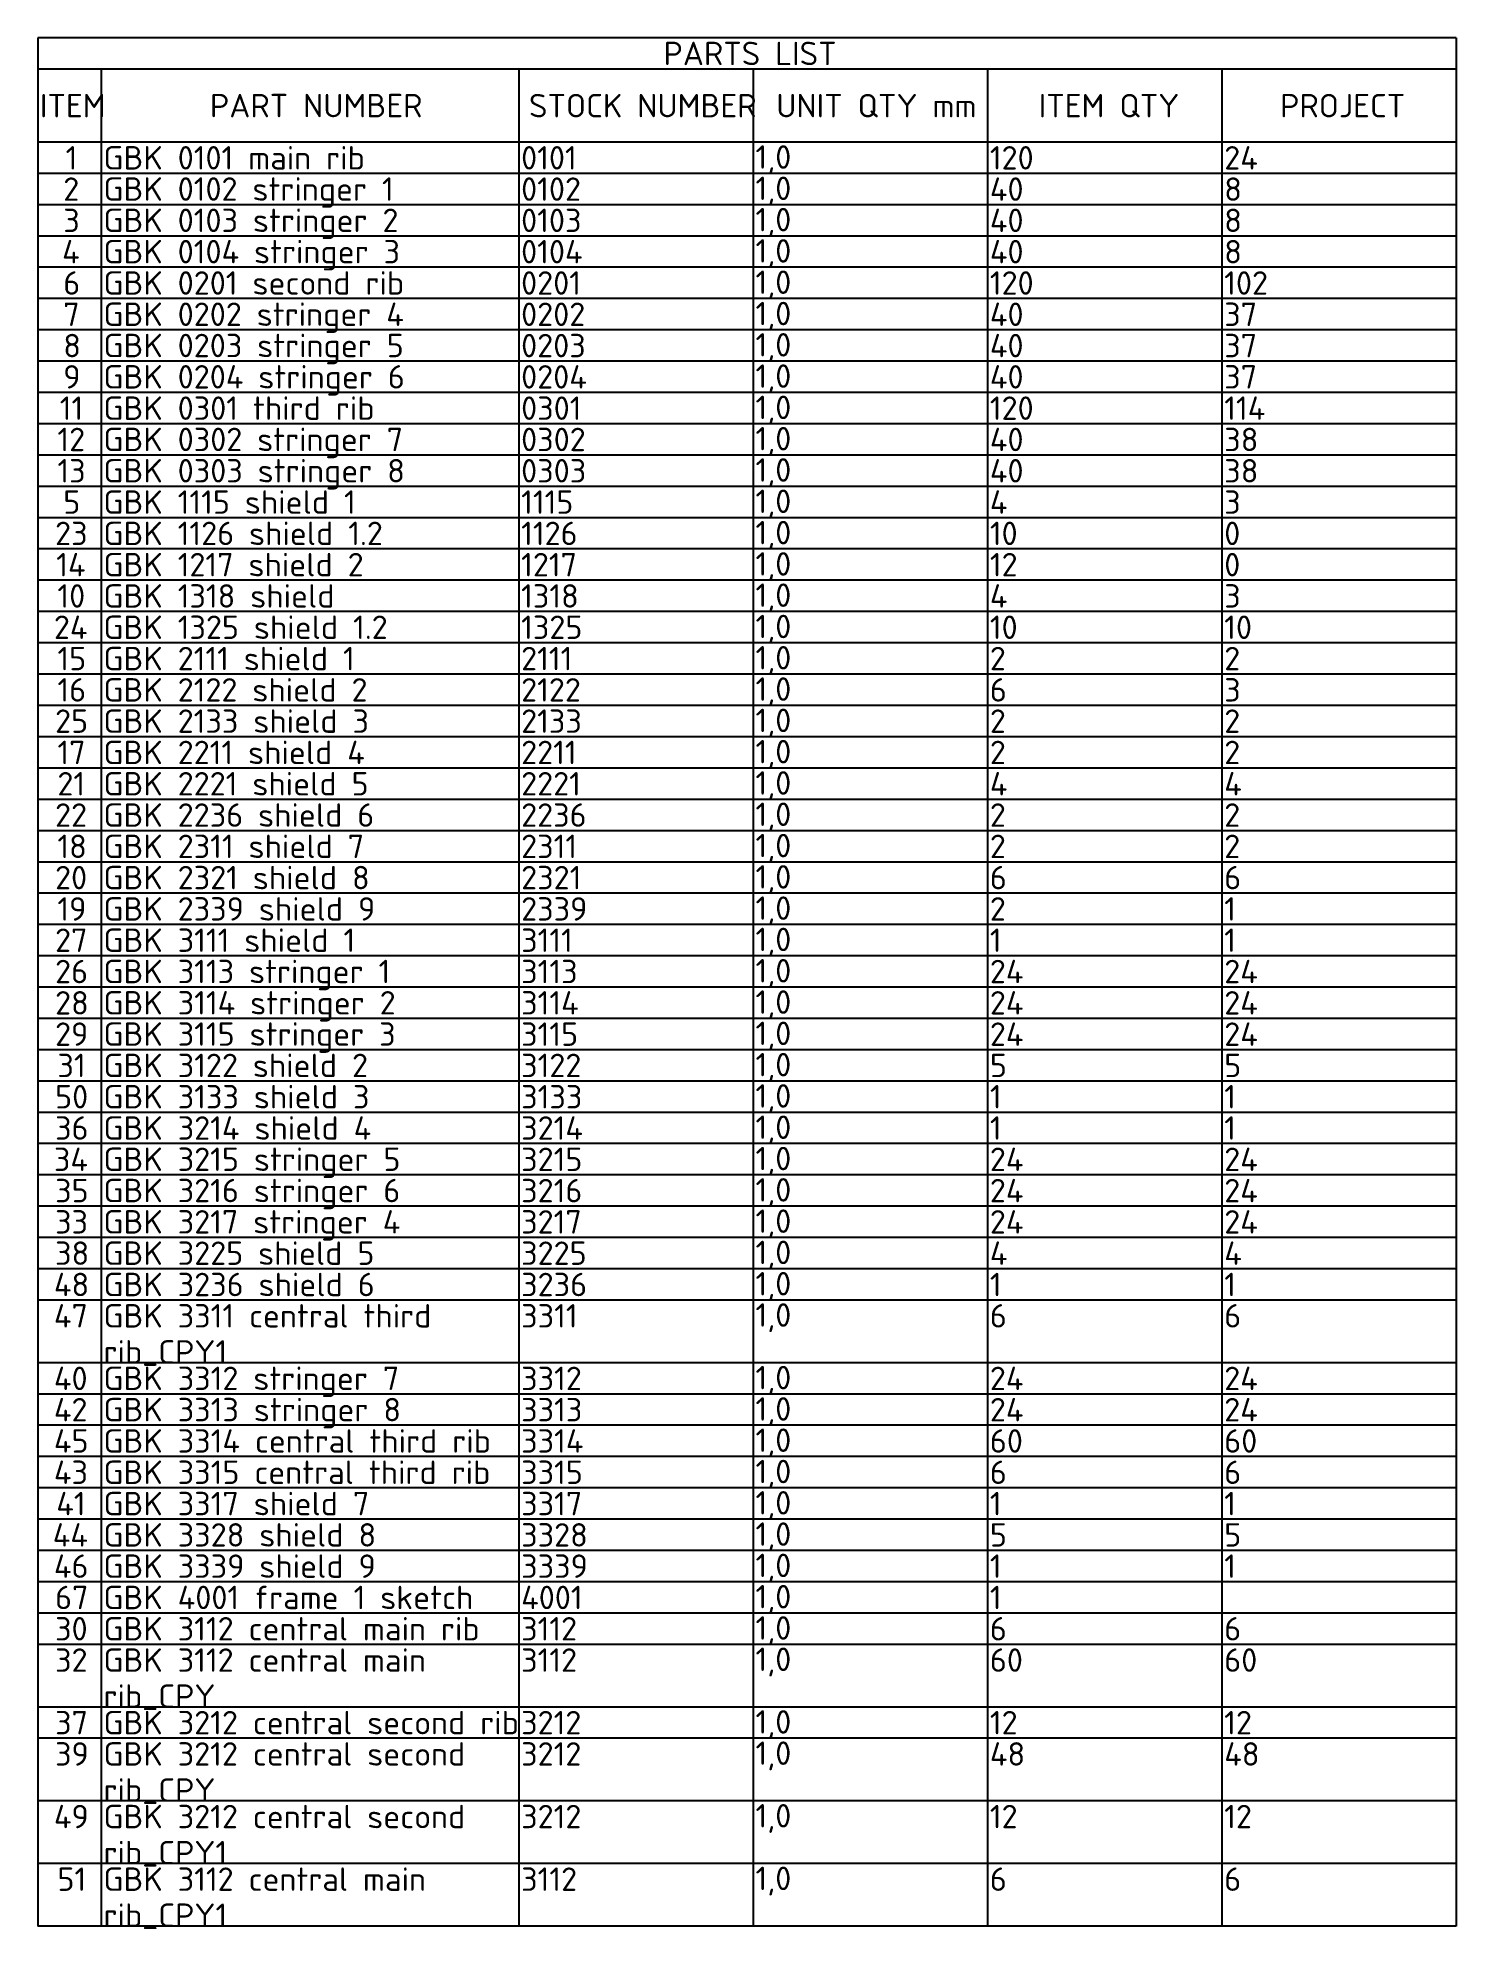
# Model space of a CAD drawing. Header units: millimetres. Extents: x 455 to 16223, y -36532 to 11320.
# Drawn here: x 13197 to 16223, y 254 to 4290 of the extents above; entities that cross this region are included whole.
import ezdxf

# ---------------------------------------------------------------- set-up
doc = ezdxf.new("R2010")
doc.units = ezdxf.units.MM
doc.layers.add('Обозначение (ISO)', color=7, linetype='Continuous', lineweight=25)
doc.styles.add('Laser Note Text (DIN)', font='isocpeur.ttf')

# ---------------------------------------------------------------- blocks, each defined once
blk = doc.blocks.new('PARTS LIST2')
at = {"layer": 'Обозначение (ISO)'}
for p, q in [((16222.6, 4289.9), (13196.7, 4289.9)), ((13196.7, 4289.9), (13196.7, 4223.1)), ((16222.6, 4289.9), (16222.6, 4223.1)), ((16222.6, 4223.1), (13196.7, 4223.1)), ((13196.7, 4223.1), (13196.7, 4067.3)), ((13331.7, 4223.1), (13331.7, 4067.3)), ((14222.6, 4223.1), (14222.6, 4067.3)), ((14722.6, 4223.1), (14722.6, 4067.3)), ((15222.6, 4223.1), (15222.6, 4067.3)), ((15722.6, 4223.1), (15722.6, 4067.3)), ((16222.6, 4223.1), (16222.6, 4067.3)), ((16222.6, 4067.3), (13196.7, 4067.3)), ((13196.7, 4067.3), (13196.7, 260.8)), ((13331.7, 4067.3), (13331.7, 260.8)), ((14222.6, 4067.3), (14222.6, 260.8)), ((14722.6, 4067.3), (14722.6, 260.8)), ((15222.6, 4067.3), (15222.6, 260.8)), ((15722.6, 4067.3), (15722.6, 260.8)), ((16222.6, 4067.3), (16222.6, 260.8)), ((16222.6, 4000.5), (13196.7, 4000.5)), ((16222.6, 3933.8), (13196.7, 3933.8)), ((16222.6, 3867), (13196.7, 3867)), ((16222.6, 3800.2), (13196.7, 3800.2)), ((16222.6, 3733.4), (13196.7, 3733.4)), ((16222.6, 3666.6), (13196.7, 3666.6)), ((16222.6, 3599.8), (13196.7, 3599.8)), ((16222.6, 3533.1), (13196.7, 3533.1)), ((16222.6, 3466.3), (13196.7, 3466.3)), ((16222.6, 3399.5), (13196.7, 3399.5)), ((16222.6, 3332.7), (13196.7, 3332.7)), ((16222.6, 3265.9), (13196.7, 3265.9)), ((16222.6, 3199.2), (13196.7, 3199.2)), ((16222.6, 3132.4), (13196.7, 3132.4)), ((16222.6, 3065.6), (13196.7, 3065.6)), ((16222.6, 2998.8), (13196.7, 2998.8)), ((16222.6, 2932), (13196.7, 2932)), ((16222.6, 2865.3), (13196.7, 2865.3)), ((16222.6, 2798.5), (13196.7, 2798.5)), ((16222.6, 2731.7), (13196.7, 2731.7)), ((16222.6, 2664.9), (13196.7, 2664.9)), ((16222.6, 2598.1), (13196.7, 2598.1)), ((16222.6, 2531.3), (13196.7, 2531.3)), ((16222.6, 2464.6), (13196.7, 2464.6)), ((16222.6, 2397.8), (13196.7, 2397.8)), ((16222.6, 2331), (13196.7, 2331)), ((16222.6, 2264.2), (13196.7, 2264.2)), ((16222.6, 2197.4), (13196.7, 2197.4)), ((16222.6, 2130.7), (13196.7, 2130.7)), ((16222.6, 2063.9), (13196.7, 2063.9)), ((16222.6, 1997.1), (13196.7, 1997.1)), ((16222.6, 1930.3), (13196.7, 1930.3)), ((16222.6, 1863.5), (13196.7, 1863.5)), ((16222.6, 1796.7), (13196.7, 1796.7)), ((16222.6, 1730), (13196.7, 1730)), ((16222.6, 1663.2), (13196.7, 1663.2)), ((16222.6, 1596.4), (13196.7, 1596.4)), ((16222.6, 1462.8), (13196.7, 1462.8)), ((16222.6, 1396.1), (13196.7, 1396.1)), ((16222.6, 1329.3), (13196.7, 1329.3)), ((16222.6, 1262.5), (13196.7, 1262.5)), ((16222.6, 1195.7), (13196.7, 1195.7)), ((16222.6, 1128.9), (13196.7, 1128.9)), ((16222.6, 1062.2), (13196.7, 1062.2)), ((16222.6, 995.4), (13196.7, 995.4)), ((16222.6, 928.6), (13196.7, 928.6)), ((16222.6, 861.8), (13196.7, 861.8)), ((16222.6, 728.2), (13196.7, 728.2)), ((16222.6, 661.5), (13196.7, 661.5)), ((16222.6, 527.9), (13196.7, 527.9)), ((16222.6, 394.3), (13196.7, 394.3)), ((16222.6, 260.8), (13196.7, 260.8))]:
    blk.add_line(p, q, dxfattribs=at)
at = {"layer": 'Обозначение (ISO)', "char_height": 50, "attachment_point": 7, "style": 'Laser Note Text (DIN)'}
for s, insert in [('PARTS LIST', (14531.6, 4231.5)), ('ITEM', (13201.1, 4120.2)), ('PART NUMBER', (13564, 4120.2)), ('STOCK NUMBER', (14244.5, 4120.2)), ('UNIT QTY mm', (14772, 4120.2)), ('ITEM QTY', (15332, 4120.2)), ('PROJECT', (15847, 4120.2)), ('1', (13256, 4008.9)), ('GBK 0101 main rib', (13336.9, 4008.9)), ('0101', (14227.8, 4008.9)), ('1,0', (14727.8, 3998.9)), ('120', (15227.8, 4008.9)), ('24', (15727.8, 4008.9)), ('2', (13251, 3942.1)), ('GBK 0102 stringer 1', (13336.9, 3927.2)), ('0102', (14227.8, 3942.1)), ('1,0', (14727.8, 3932.1)), ('40', (15227.8, 3942.1)), ('8', (15727.8, 3942.1)), ('3', (13251, 3875.4)), ('GBK 0103 stringer 2', (13336.9, 3860.4)), ('0103', (14227.8, 3875.4)), ('1,0', (14727.8, 3865.3)), ('40', (15227.8, 3875.4)), ('8', (15727.8, 3875.4)), ('4', (13248.5, 3808.6)), ('GBK 0104 stringer 3', (13336.9, 3793.6)), ('0104', (14227.8, 3808.6)), ('1,0', (14727.8, 3798.6)), ('40', (15227.8, 3808.6)), ('8', (15727.8, 3808.6)), ('6', (13251, 3741.8)), ('GBK 0201 second rib', (13336.9, 3741.8)), ('0201', (14227.8, 3741.8)), ('1,0', (14727.8, 3731.8)), ('120', (15227.8, 3741.8)), ('102', (15727.8, 3741.8)), ('7', (13251, 3675)), ('GBK 0202 stringer 4', (13336.9, 3660)), ('0202', (14227.8, 3675)), ('1,0', (14727.8, 3665)), ('40', (15227.8, 3675)), ('37', (15727.8, 3675)), ('8', (13251, 3608.2)), ('GBK 0203 stringer 5', (13336.9, 3593.3)), ('0203', (14227.8, 3608.2)), ('1,0', (14727.8, 3598.2)), ('40', (15227.8, 3608.2)), ('37', (15727.8, 3608.2)), ('1,0', (14727.8, 3531.4)), ('9', (13251, 3541.5)), ('GBK 0204 stringer 6', (13336.9, 3526.5)), ('0204', (14227.8, 3541.5)), ('40', (15227.8, 3541.5)), ('37', (15727.8, 3541.5)), ('11', (13243.5, 3474.7)), ('GBK 0301 third rib', (13336.9, 3474.7)), ('0301', (14227.8, 3474.7)), ('1,0', (14727.8, 3464.7)), ('120', (15227.8, 3474.7)), ('114', (15727.8, 3474.7)), ('12', (13238.5, 3407.9)), ('GBK 0302 stringer 7', (13336.9, 3392.9)), ('0302', (14227.8, 3407.9)), ('1,0', (14727.8, 3397.9)), ('40', (15227.8, 3407.9)), ('38', (15727.8, 3407.9)), ('13', (13238.5, 3341.1)), ('GBK 0303 stringer 8', (13336.9, 3326.1)), ('0303', (14227.8, 3341.1)), ('1,0', (14727.8, 3331.1)), ('40', (15227.8, 3341.1)), ('38', (15727.8, 3341.1)), ('5', (13251, 3274.3)), ('GBK 1115 shield 1', (13336.9, 3274.3)), ('1115', (14227.8, 3274.3)), ('1,0', (14727.8, 3264.3)), ('4', (15227.8, 3274.3)), ('3', (15727.8, 3274.3)), ('23', (13233.5, 3207.5)), ('GBK 1126 shield 1.2', (13336.9, 3207.5)), ('1126', (14227.8, 3207.5)), ('1,0', (14727.8, 3197.5)), ('10', (15227.8, 3207.5)), ('0', (15727.8, 3207.5)), ('14', (13236, 3140.8)), ('GBK 1217 shield 2', (13336.9, 3140.8)), ('1217', (14227.8, 3140.8)), ('1,0', (14727.8, 3130.7)), ('12', (15227.8, 3140.8)), ('0', (15727.8, 3140.8)), ('10', (13238.5, 3074)), ('GBK 1318 shield', (13336.9, 3074)), ('1318', (14227.8, 3074)), ('1,0', (14727.8, 3064)), ('4', (15227.8, 3074)), ('3', (15727.8, 3074)), ('24', (13231, 3007.2)), ('GBK 1325 shield 1.2', (13336.9, 3007.2)), ('1325', (14227.8, 3007.2)), ('1,0', (14727.8, 2997.2)), ('10', (15227.8, 3007.2)), ('10', (15727.8, 3007.2)), ('15', (13238.5, 2940.4)), ('GBK 2111 shield 1', (13336.9, 2940.4)), ('2111 ', (14227.8, 2940.4)), ('1,0', (14727.8, 2930.4)), ('2', (15227.8, 2940.4)), ('2', (15727.8, 2940.4)), ('16', (13238.5, 2873.6)), ('GBK 2122 shield 2', (13336.9, 2873.6)), ('2122', (14227.8, 2873.6)), ('1,0', (14727.8, 2863.6)), ('6', (15227.8, 2873.6)), ('3', (15727.8, 2873.6)), ('25', (13233.5, 2806.9)), ('GBK 2133 shield 3', (13336.9, 2806.9)), ('2133', (14227.8, 2806.9)), ('1,0', (14727.8, 2796.8)), ('2', (15227.8, 2806.9)), ('2', (15727.8, 2806.9)), ('17', (13238.5, 2740.1)), ('GBK 2211 shield 4', (13336.9, 2740.1)), ('2211', (14227.8, 2740.1)), ('1,0', (14727.8, 2730.1)), ('2', (15227.8, 2740.1)), ('2', (15727.8, 2740.1)), ('21', (13238.5, 2673.3)), ('GBK 2221 shield 5', (13336.9, 2673.3)), ('2221', (14227.8, 2673.3)), ('1,0', (14727.8, 2663.3)), ('4', (15227.8, 2673.3)), ('4', (15727.8, 2673.3)), ('22', (13233.5, 2606.5)), ('GBK 2236 shield 6', (13336.9, 2606.5)), ('2236', (14227.8, 2606.5)), ('1,0', (14727.8, 2596.5)), ('2', (15227.8, 2606.5)), ('2', (15727.8, 2606.5)), ('18', (13238.5, 2539.7)), ('GBK 2311 shield 7', (13336.9, 2539.7)), ('2311', (14227.8, 2539.7)), ('1,0', (14727.8, 2529.7)), ('2', (15227.8, 2539.7)), ('2', (15727.8, 2539.7)), ('20', (13233.5, 2473)), ('GBK 2321 shield 8', (13336.9, 2473)), ('2321', (14227.8, 2473)), ('1,0', (14727.8, 2462.9)), ('6', (15227.8, 2473)), ('6', (15727.8, 2473)), ('19', (13238.5, 2406.2)), ('GBK 2339 shield 9', (13336.9, 2406.2)), ('2339', (14227.8, 2406.2)), ('1,0', (14727.8, 2396.2)), ('2', (15227.8, 2406.2)), ('1', (15727.8, 2406.2)), ('27', (13233.5, 2339.4)), ('GBK 3111 shield 1', (13336.9, 2339.4)), ('3111', (14227.8, 2339.4)), ('1,0', (14727.8, 2329.4)), ('1', (15227.8, 2339.4)), ('1', (15727.8, 2339.4)), ('26', (13233.5, 2272.6)), ('GBK 3113 stringer 1', (13336.9, 2257.6)), ('3113', (14227.8, 2272.6)), ('1,0', (14727.8, 2262.6)), ('24', (15227.8, 2272.6)), ('24', (15727.8, 2272.6)), ('28', (13233.5, 2205.8)), ('GBK 3114 stringer 2', (13336.9, 2190.8)), ('3114', (14227.8, 2205.8)), ('1,0', (14727.8, 2195.8)), ('24', (15227.8, 2205.8)), ('24', (15727.8, 2205.8)), ('29', (13233.5, 2139)), ('GBK 3115 stringer 3', (13336.9, 2124.1)), ('3115', (14227.8, 2139)), ('1,0', (14727.8, 2129)), ('24', (15227.8, 2139)), ('24', (15727.8, 2139)), ('31', (13238.5, 2072.3)), ('GBK 3122 shield 2', (13336.9, 2072.3)), ('3122', (14227.8, 2072.3)), ('1,0', (14727.8, 2062.2)), ('5', (15227.8, 2072.3)), ('5', (15727.8, 2072.3)), ('50', (13233.5, 2005.5)), ('GBK 3133 shield 3', (13336.9, 2005.5)), ('3133', (14227.8, 2005.5)), ('1,0', (14727.8, 1995.5)), ('1', (15227.8, 2005.5)), ('1', (15727.8, 2005.5)), ('36', (13233.5, 1938.7)), ('GBK 3214 shield 4', (13336.9, 1938.7)), ('3214', (14227.8, 1938.7)), ('1,0', (14727.8, 1928.7)), ('1', (15227.8, 1938.7)), ('1', (15727.8, 1938.7)), ('34', (13231, 1871.9)), ('GBK 3215 stringer 5', (13336.9, 1856.9)), ('3215', (14227.8, 1871.9)), ('1,0', (14727.8, 1861.9)), ('24', (15227.8, 1871.9)), ('24', (15727.8, 1871.9)), ('1,0', (14727.8, 1795.1)), ('35', (13233.5, 1805.1)), ('GBK 3216 stringer 6', (13336.9, 1790.2)), ('3216', (14227.8, 1805.1)), ('24', (15227.8, 1805.1)), ('24', (15727.8, 1805.1)), ('33', (13233.5, 1738.4)), ('GBK 3217 stringer 4', (13336.9, 1723.4)), ('3217', (14227.8, 1738.4)), ('1,0', (14727.8, 1728.3)), ('24', (15227.8, 1738.4)), ('24', (15727.8, 1738.4)), ('38', (13233.5, 1671.6)), ('GBK 3225 shield 5', (13336.9, 1671.6)), ('3225', (14227.8, 1671.6)), ('1,0', (14727.8, 1661.6)), ('4', (15227.8, 1671.6)), ('4', (15727.8, 1671.6)), ('48', (13231, 1604.8)), ('GBK 3236 shield 6', (13336.9, 1604.8)), ('3236', (14227.8, 1604.8)), ('1,0', (14727.8, 1594.8)), ('1', (15227.8, 1604.8)), ('1', (15727.8, 1604.8)), ('47', (13231, 1538)), ('GBK 3311 central third ', (13336.9, 1538)), ('3311', (14227.8, 1538)), ('1,0', (14727.8, 1528)), ('6', (15227.8, 1538)), ('6', (15727.8, 1538)), ('rib_CPY1', (13336.9, 1456.2)), ('40', (13231, 1404.4)), ('GBK 3312 stringer 7', (13336.9, 1389.5)), ('3312', (14227.8, 1404.4)), ('1,0', (14727.8, 1394.4)), ('24', (15227.8, 1404.4)), ('24', (15727.8, 1404.4)), ('42', (13231, 1337.7)), ('GBK 3313 stringer 8', (13336.9, 1322.7)), ('3313', (14227.8, 1337.7)), ('1,0', (14727.8, 1327.6)), ('24', (15227.8, 1337.7)), ('24', (15727.8, 1337.7)), ('45', (13231, 1270.9)), ('GBK 3314 central third rib', (13336.9, 1270.9)), ('3314', (14227.8, 1270.9)), ('1,0', (14727.8, 1260.9)), ('60', (15227.8, 1270.9)), ('60', (15727.8, 1270.9)), ('43', (13231, 1204.1)), ('GBK 3315 central third rib', (13336.9, 1204.1)), ('3315', (14227.8, 1204.1)), ('1,0', (14727.8, 1194.1)), ('6', (15227.8, 1204.1)), ('6', (15727.8, 1204.1)), ('41', (13236, 1137.3)), ('GBK 3317 shield 7', (13336.9, 1137.3)), ('3317', (14227.8, 1137.3)), ('1,0', (14727.8, 1127.3)), ('1', (15227.8, 1137.3)), ('1', (15727.8, 1137.3)), ('44', (13228.5, 1070.5)), ('GBK 3328 shield 8', (13336.9, 1070.5)), ('3328', (14227.8, 1070.5)), ('1,0', (14727.8, 1060.5)), ('5', (15227.8, 1070.5)), ('5', (15727.8, 1070.5)), ('46', (13231, 1003.8)), ('GBK 3339 shield 9', (13336.9, 1003.8)), ('3339', (14227.8, 1003.8)), ('1,0', (14727.8, 993.7)), ('1', (15227.8, 1003.8)), ('1', (15727.8, 1003.8)), ('67', (13233.5, 937)), ('GBK 4001 frame 1 sketch', (13336.9, 937)), ('4001', (14227.8, 937)), ('1,0', (14727.8, 927)), ('1', (15227.8, 937)), ('30', (13233.5, 870.2)), ('GBK 3112 central main rib', (13336.9, 870.2)), ('3112', (14227.8, 870.2)), ('1,0', (14727.8, 860.2)), ('6', (15227.8, 870.2)), ('6', (15727.8, 870.2)), ('32', (13233.5, 803.4)), ('GBK 3112 central main ', (13336.9, 803.4)), ('3112', (14227.8, 803.4)), ('1,0', (14727.8, 793.4)), ('60', (15227.8, 803.4)), ('60', (15727.8, 803.4)), ('rib_CPY', (13336.9, 721.7)), ('37', (13233.5, 669.9)), ('GBK 3212 central second rib', (13336.9, 669.9)), ('3212', (14227.8, 669.9)), ('1,0', (14727.8, 659.8)), ('12', (15227.8, 669.9)), ('12', (15727.8, 669.9)), ('39', (13233.5, 603.1)), ('GBK 3212 central second ', (13336.9, 603.1)), ('3212', (14227.8, 603.1)), ('1,0', (14727.8, 593.1)), ('48', (15227.8, 603.1)), ('48', (15727.8, 603.1)), ('rib_CPY', (13336.9, 521.3)), ('49', (13231, 469.5)), ('GBK 3212 central second ', (13336.9, 469.5)), ('3212', (14227.8, 469.5)), ('1,0', (14727.8, 459.5)), ('12', (15227.8, 469.5)), ('12', (15727.8, 469.5)), ('rib_CPY1', (13336.9, 387.7)), ('51', (13238.5, 335.9)), ('GBK 3112 central main ', (13336.9, 335.9)), ('3112', (14227.8, 335.9)), ('1,0', (14727.8, 325.9)), ('6', (15227.8, 335.9)), ('6', (15727.8, 335.9)), ('rib_CPY1', (13336.9, 254.2))]:
    blk.add_mtext(s, dxfattribs=dict(at, insert=insert))

msp = doc.modelspace()

# ---------------------------------------------------------------- block references
at = {"layer": 'Обозначение (ISO)'}
msp.add_blockref('PARTS LIST2', (0, 0), dxfattribs=at)

doc.saveas('drawing.dxf')
